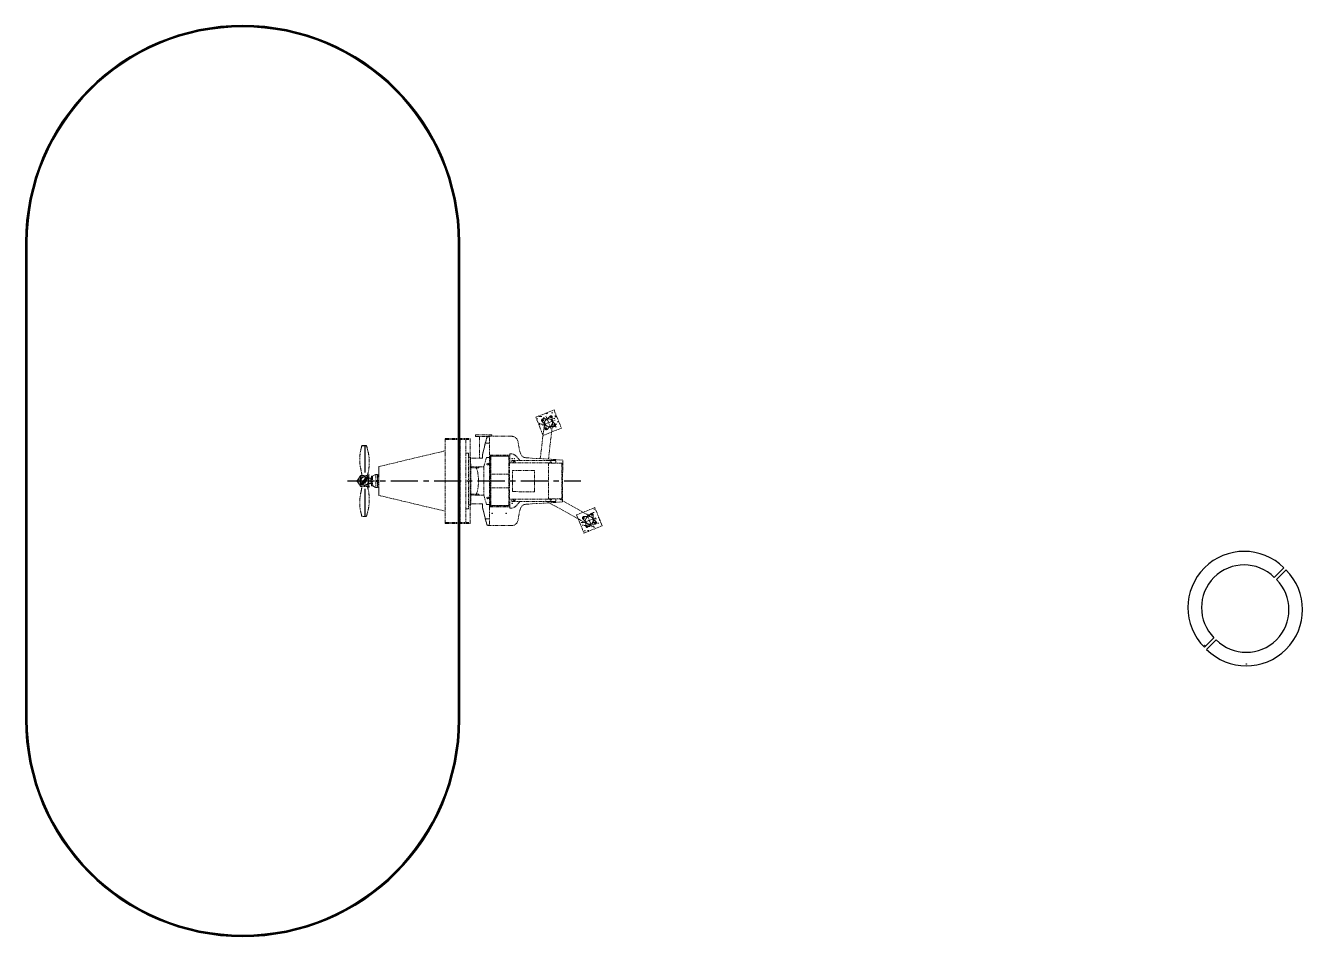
# Model space of a CAD drawing. Extents: x -1932 to -1225, y 362 to 866.
import ezdxf

# ---------------------------------------------------------------- set-up
doc = ezdxf.new("R2010")
doc.units = 0
doc.header["$LTSCALE"] = 12
doc.header["$MEASUREMENT"] = 0
doc.linetypes.add('CENTER', pattern=[2, 1.25, -0.25, 0.25, -0.25])
doc.linetypes.add('PHANTOM2', pattern=[1.25, 0.625, -0.125, 0.125, -0.125, 0.125, -0.125])
for name, color, linetype, lineweight in [('AM_11', 92, 'PHANTOM2', 25), ('AM_7', 142, 'CENTER', 25), ('Equipment-AM_0', 7, 'CONTINUOUS', 50), ('Equipment-AM_11', 92, 'PHANTOM2', 25)]:
    doc.layers.add(name, color=color, linetype=linetype, lineweight=lineweight)
for name, color, linetype in [('MARKING', 11, 'CONTINUOUS'), ('REPAD', 7, 'CONTINUOUS'), ('SHELL', 40, 'CONTINUOUS')]:
    doc.layers.add(name, color=color, linetype=linetype)

# ---------------------------------------------------------------- blocks, each defined once
blk = doc.blocks.new('ryfgyh')
at = {"layer": 'AM_11', "lineweight": 18, "ltscale": 0.25}
h = blk.add_hatch(dxfattribs=at)
h.set_pattern_fill('AR-CONC', color=256, angle=3.7757, style=0)
h.set_pattern_definition([(53.7757, (57.804, 1142.3885), (7.198356, -0.15384), [0.75, -8.25]), (358.7757, (57.804, 1142.3885), (-1.879826, 7.414226), [0.6, -6.6]), (104.2271, (58.404, 1142.376), (5.31853, 7.26039), [0.6374, -7.01142]), (49.9599, (57.6724, 1144.384), (10.75824, -0.94881), [1.125, -12.375]), (100.4113, (58.569, 1144.305), (8.68487, 10.33552), [0.9561, -10.51714]), (354.9599, (57.672, 1144.384), (8.68487, 10.33552), [0.9, -9.9]), (24.7757, (58.703, 1143.951), (6.22124, -3.624382), [0.75, -8.25]), (329.7757, (58.703, 1143.951), (1.950356, 7.395986), [0.6, -6.6]), (75.2271, (59.2216, 1143.649), (8.1716, 3.771603), [0.6374, -7.01142]), (41.2757, (57.8041, 1142.3885), (-0.097878, 3.32972), [0, -6.52, 0, -6.7, 0, -6.625]), (11.2757, (57.804, 1142.3885), (2.365263, 4.10879), [0, -3.82, 0, -6.37, 0, -2.525]), (331.2757, (55.579, 1142.2416), (5.34149, 0.126467), [0, -2.5, 0, -7.8, 0, -10.35]), (321.2757, (54.581, 1142.176), (5.753284, 1.38291), [0, -3.25, 0, -5.18, 0, -7.35])])
h.paths.add_polyline_path([(516.33, 1840.92), (519, 1846.67, 0.048096), (518.89, 1846.99), (518.18, 1848.47, -0.660247), (519.04, 1849.45), (520.59, 1848.94, 0.095714), (521.26, 1848.85), (521.27, 1848.75, -0.414201), (523.67, 1846.65), (523.77, 1846.65, 0.095714), (523.94, 1846), (524.65, 1844.53, -0.660247), (523.79, 1843.55), (522.7, 1843.91), (521.37, 1841.05), (527.2, 1841.43), (526.48, 1852.28), (515.63, 1851.57)])
h.paths.add_polyline_path([(524.04, 1849.09, -1), (523.34, 1849.09, -1)], flags=16)
h = blk.add_hatch(dxfattribs=at)
h.set_pattern_fill('AR-CONC', color=256, angle=3.7757, style=0)
h.set_pattern_definition([(53.7757, (57.804, 1142.3885), (7.198356, -0.15384), [0.75, -8.25]), (358.7757, (57.804, 1142.3885), (-1.879826, 7.414226), [0.6, -6.6]), (104.2271, (58.404, 1142.376), (5.31853, 7.26039), [0.6374, -7.01142]), (49.9599, (57.6724, 1144.384), (10.75824, -0.94881), [1.125, -12.375]), (100.4113, (58.569, 1144.305), (8.68487, 10.33552), [0.9561, -10.51714]), (354.9599, (57.672, 1144.384), (8.68487, 10.33552), [0.9, -9.9]), (24.7757, (58.703, 1143.951), (6.22124, -3.624382), [0.75, -8.25]), (329.7757, (58.703, 1143.951), (1.950356, 7.395986), [0.6, -6.6]), (75.2271, (59.2216, 1143.649), (8.1716, 3.771603), [0.6374, -7.01142]), (41.2757, (57.8041, 1142.3885), (-0.097878, 3.32972), [0, -6.52, 0, -6.7, 0, -6.625]), (11.2757, (57.804, 1142.3885), (2.365263, 4.10879), [0, -3.82, 0, -6.37, 0, -2.525]), (331.2757, (55.579, 1142.2416), (5.34149, 0.126467), [0, -2.5, 0, -7.8, 0, -10.35]), (321.2757, (54.581, 1142.176), (5.753284, 1.38291), [0, -3.25, 0, -5.18, 0, -7.35])])
h.paths.add_polyline_path([(520.89, 1782.28), (531.74, 1782.99), (531.02, 1793.84), (524.13, 1793.39), (526.62, 1790.67), (527.93, 1791.3, -0.660247), (528.91, 1790.44), (528.4, 1788.88, 0.095714), (528.31, 1788.22), (528.2, 1788.21, -0.414172), (526.11, 1785.82), (526.11, 1785.7, 0.095714), (525.46, 1785.53), (523.99, 1784.83, -0.660247), (523.01, 1785.68), (523.52, 1787.24, 0.0164), (523.55, 1787.35), (520.33, 1790.82)])
h.paths.add_polyline_path([(528.2, 1785.76, -1), (528.91, 1785.81, -1)], flags=16)
for p, q in [((424.47, 1852.81, -0.01), (462.21, 1849.63, -0.01)), ((449.62, 1811.4, -0.01), (464.33, 1856.05, -0.01)), ((472.03, 1853.01, -0.01), (457.62, 1809.25, -0.01)), ((464.18, 1855.6, -0.01), (477.27, 1851.29, -0.01)), ((464.33, 1856.05, -0.01), (477.41, 1851.74, -0.01)), ((410.75, 1849.32, -0.01), (410.53, 1848.64, -0.01)), ((410.53, 1848.64, -0.01), (411.26, 1847.2, -0.01)), ((410.75, 1849.32, -0.01), (412.19, 1850.04, -0.01)), ((412.4, 1850.68, -0.01), (411.05, 1846.56, -0.01)), ((411.51, 1846.41, -0.01), (411.05, 1846.56, -0.01)), ((411.49, 1845.53, -0.01), (411.64, 1845.96, -0.01)), ((416.01, 1844.78, -0.01), (412.07, 1846.08, -0.01)), ((412.23, 1847.78, -0.01), (412.64, 1849, -0.01)), ((413.11, 1850.44, -0.01), (412.4, 1850.68, -0.01)), ((413.38, 1851.25, -0.01), (413.15, 1850.58, -0.01)), ((413.15, 1850.58, -0.01), (416.57, 1849.45, -0.01)), ((413.38, 1851.25, -0.01), (417.33, 1849.95, -0.01)), ((416.94, 1847.58, -0.01), (416.53, 1846.36, -0.01)), ((418.28, 1848.02, -0.01), (417.2, 1848.37, -0.01)), ((417.25, 1849.23, -0.01), (417.46, 1849.16, -0.01)), ((418.28, 1848.02, -0.01), (417.36, 1845.21, -0.01)), ((419.04, 1848.95, -0.01), (417.42, 1844.01, -0.01)), ((418.37, 1848.03, -0.01), (417.43, 1845.15, -0.01)), ((417.57, 1849.5, -0.01), (417.46, 1849.16, -0.01)), ((419.58, 1848.77, -0.01), (417.96, 1843.83, -0.01)), ((418.28, 1848.02, -0.01), (418.37, 1848.03, -0.01)), ((418.7, 1847.92, -0.01), (418.37, 1848.03, -0.01)), ((419.58, 1848.77, -0.01), (419.04, 1848.95, -0.01)), ((421.66, 1849.21, -0.01), (419.37, 1842.25, -0.01)), ((419.58, 1848.77, -0.01), (421.66, 1849.21, -0.01)), ((422.48, 1848.93, -0.01), (420.19, 1841.98, -0.01)), ((422.47, 1848.64, -0.01), (420.35, 1842.23, -0.01)), ((421.81, 1849.16, -0.01), (421.66, 1849.21, -0.01)), ((422.44, 1848.57, -0.01), (422.37, 1848.6, -0.01)), ((422.48, 1848.93, -0.01), (422.4, 1848.96, -0.01)), ((422.47, 1848.64, -0.01), (423.07, 1848.51, -0.01)), ((474.99, 1852.04, -0.01), (460.58, 1808.28, -0.01)), ((462.71, 1807.09, -0.01), (477.41, 1851.74, -0.01)), ((482.65, 1851.17, -0.01), (478.9, 1839.77, -0.01)), ((480.78, 1852.7, -0.01), (480.51, 1851.88, -0.01)), ((480.51, 1851.88, -0.01), (486.7, 1849.84, -0.01)), ((480.78, 1852.7, -0.01), (489.34, 1849.88, -0.01)), ((481.01, 1840.88, -0.01), (484.59, 1846.62, -0.01)), ((484.59, 1846.74, -0.01), (481.1, 1841.15, -0.01)), ((486.78, 1849.96, -0.01), (484.59, 1846.74, -0.01)), ((484.59, 1846.62, -0.01), (486.7, 1849.72, -0.01)), ((486.73, 1845.91, -0.01), (484.59, 1846.62, -0.01)), ((484.67, 1839.65, -0.01), (487.85, 1849.33, -0.01)), ((486.7, 1849.72, -0.01), (486.78, 1849.96, -0.01)), ((487.85, 1849.33, -0.01), (486.7, 1849.72, -0.01)), ((499.53, 1845.76, -0.01), (486.78, 1849.96, -0.01)), ((489.34, 1849.88, -0.01), (489.11, 1849.19, -0.01)), ((519.34, 1847.39, -0.01), (510.77, 1828.95, -0.01)), ((517.6, 1846.25, -0.01), (525.23, 1846.75, -0.01)), ((518.18, 1848.47, -0.01), (518.89, 1846.99, -0.01)), ((519.29, 1848.8, -0.01), (518.35, 1848.74, -0.01)), ((518.97, 1845.68, -0.01), (518.47, 1844.12, -0.01)), ((518.79, 1849.24, -0.01), (518.85, 1848.3, -0.01)), ((519.63, 1849.25, -0.01), (519.04, 1849.45, -0.01)), ((519.04, 1849.45, -0.01), (520.59, 1848.94, -0.01)), ((521.67, 1842.62, -0.01), (521.16, 1850.38, -0.01)), ((521.91, 1849.03, -0.01), (523.38, 1849.73, -0.01)), ((523.22, 1849.06, -0.01), (524.16, 1849.12, -0.01)), ((523.66, 1849.56, -0.01), (523.72, 1848.63, -0.01)), ((524.36, 1848.87, -0.01), (523.82, 1847.2, -0.01)), ((523.86, 1847.32, -0.01), (524.36, 1848.87, -0.01)), ((524.65, 1844.53, -0.01), (523.94, 1846, -0.01)), ((415.79, 1844.11, -0.01), (411.49, 1845.53, -0.01)), ((415.79, 1844.11, -0.01), (416.01, 1844.78, -0.01)), ((417.36, 1845.21, -0.01), (416.27, 1845.57, -0.01)), ((417.36, 1845.21, -0.01), (417.43, 1845.15, -0.01)), ((417.96, 1843.83, -0.01), (417.42, 1844.01, -0.01)), ((417.76, 1845.04, -0.01), (417.43, 1845.15, -0.01)), ((417.96, 1843.83, -0.01), (419.37, 1842.25, -0.01)), ((419.52, 1842.2, -0.01), (419.37, 1842.25, -0.01)), ((420.19, 1841.98, -0.01), (420.11, 1842, -0.01)), ((420.37, 1842.29, -0.01), (420.3, 1842.32, -0.01)), ((420.35, 1842.23, -0.01), (420.92, 1841.97, -0.01)), ((474.01, 1844.28, -0.01), (464.4, 1815.11, -0.01)), ((474.47, 1841.93, -0.01), (466.18, 1816.72, -0.01)), ((474.01, 1844.28, -0.01), (472.58, 1844.75, -0.01)), ((473.35, 1842.3, -0.01), (474.47, 1841.93, -0.01)), ((480.47, 1839.25, -0.01), (474.27, 1841.29, -0.01)), ((475.73, 1812.5, -0.01), (484.67, 1839.65, -0.01)), ((476.25, 1812.83, -0.01), (484.89, 1839.08, -0.01)), ((482.8, 1839, -0.01), (479.67, 1834.54, -0.01)), ((481.01, 1840.88, -0.01), (480.47, 1839.25, -0.01)), ((481.1, 1841.15, -0.01), (481.01, 1840.88, -0.01)), ((485.14, 1838.83, -0.01), (482.04, 1829.41, -0.01)), ((484.29, 1838.51, -0.01), (482.8, 1839, -0.01)), ((484.67, 1839.65, -0.01), (495.44, 1836.11, -0.01)), ((484.89, 1839.08, -0.01), (494.69, 1835.85, -0.01)), ((494.64, 1835.7, -0.01), (485.14, 1838.83, -0.01)), ((523.43, 1845.46, -0.01), (514.97, 1827.27, -0.01)), ((519.61, 1843.93, -0.01), (518.67, 1843.87, -0.01)), ((519.17, 1843.43, -0.01), (519.11, 1844.37, -0.01)), ((519.45, 1843.26, -0.01), (520.92, 1843.97, -0.01)), ((522.24, 1844.06, -0.01), (523.79, 1843.55, -0.01)), ((523.54, 1844.19, -0.01), (524.48, 1844.25, -0.01)), ((524.04, 1843.75, -0.01), (523.98, 1844.69, -0.01)), ((451.74, 1817.82, -0.01), (419.48, 1837.68, -0.01)), ((476.82, 1834.81, -0.01), (472.59, 1836.21, -0.01)), ((472.79, 1836.81, -0.01), (477.02, 1835.41, -0.01)), ((479.67, 1834.54, -0.01), (474.74, 1819.58, -0.01)), ((476.82, 1834.81, -0.01), (477.02, 1835.41, -0.01)), ((477.02, 1835.41, -0.01), (479.67, 1834.54, -0.01)), ((484.76, 1838.56, -0.01), (481.49, 1828.63, -0.01)), ((484.73, 1838.57, -0.01), (485.03, 1838.48, -0.01)), ((493.79, 1832.12, -0.01), (487.54, 1813.12, -0.01)), ((494.64, 1835.7, -0.01), (491.54, 1826.28, -0.01)), ((514.44, 1825.32, -0.01), (493.79, 1832.12, -0.01)), ((494.09, 1832.02, -0.01), (495.44, 1836.11, -0.01)), ((494.64, 1835.7, -0.01), (494.69, 1835.85, -0.01)), ((495.1, 1831.69, -0.01), (495.52, 1832.97, -0.01)), ((495.44, 1836.11, -0.01), (495.66, 1836.78, -0.01)), ((495.52, 1832.97, -0.01), (518.71, 1825.33, -0.01)), ((496.48, 1836.51, -0.01), (495.66, 1836.78, -0.01)), ((522.35, 1824.43, -0.01), (503.59, 1831.91, -0.01)), ((409.28, 1828.7, -0.01), (406.92, 1829.48, -0.01)), ((482.04, 1829.41, -0.01), (479.7, 1822.3, -0.01)), ((481.42, 1827.54, -0.01), (481.13, 1827.64, -0.01)), ((481.49, 1828.63, -0.01), (481.16, 1827.62, -0.01)), ((491.54, 1826.28, -0.01), (482.04, 1829.41, -0.01)), ((491.54, 1826.28, -0.01), (489.2, 1819.17, -0.01)), ((490.43, 1816.48, -0.01), (494.12, 1827.7, -0.01)), ((505.75, 1823.87, -0.01), (494.12, 1827.7, -0.01)), ((514.44, 1825.32, -0.01), (508.18, 1806.33, -0.01)), ((514.22, 1826.81, -0.01), (514.25, 1826.89, -0.01)), ((514.25, 1826.89, -0.01), (517.61, 1825.78, -0.01)), ((521.37, 1822.83, -0.01), (514.37, 1825.14, -0.01)), ((517.61, 1825.78, -0.01), (517.59, 1825.7, -0.01)), ((518.71, 1825.33, -0.01), (518.23, 1823.87, -0.01)), ((472.09, 1820.45, -0.01), (467.86, 1821.85, -0.01)), ((468.06, 1822.45, -0.01), (472.29, 1821.05, -0.01)), ((472.29, 1821.05, -0.01), (472.09, 1820.45, -0.01)), ((474.74, 1819.58, -0.01), (472.09, 1820.45, -0.01)), ((474.74, 1819.58, -0.01), (474.61, 1814.13, -0.01)), ((479.72, 1823.25, -0.01), (476.45, 1813.32, -0.01)), ((479.7, 1822.3, -0.01), (476.6, 1812.88, -0.01)), ((489.2, 1819.17, -0.01), (479.7, 1822.3, -0.01)), ((480.05, 1824.26, -0.01), (479.72, 1823.25, -0.01)), ((480.32, 1824.17, -0.01), (480.02, 1824.27, -0.01)), ((489.2, 1819.17, -0.01), (486.1, 1809.75, -0.01)), ((490.11, 1821.56, -0.01), (490, 1821.6, -0.01)), ((490.88, 1823.9, -0.01), (490.08, 1821.47, -0.01)), ((490.27, 1821.41, -0.01), (490.08, 1821.47, -0.01)), ((490.85, 1823.8, -0.01), (490.74, 1823.84, -0.01)), ((491.07, 1823.84, -0.01), (490.88, 1823.9, -0.01)), ((502.06, 1812.65, -0.01), (505.75, 1823.87, -0.01)), ((521.37, 1822.83, -0.01), (515.23, 1804.21, -0.01)), ((515.88, 1804.79, -0.01), (521.55, 1822, -0.01)), ((521.55, 1822, -0.01), (521.14, 1822.13, -0.01)), ((521.55, 1822, -0.01), (522.35, 1824.43, -0.01)), ((449.62, 1811.4, -0.01), (462.71, 1807.09, -0.01)), ((449.77, 1811.84, -0.01), (462.86, 1807.53, -0.01)), ((464.4, 1815.11, -0.01), (462.98, 1815.58, -0.01)), ((465.05, 1817.09, -0.01), (466.18, 1816.72, -0.01)), ((472.59, 1815.32, -0.01), (466.39, 1817.36, -0.01)), ((471.97, 1813.42, -0.01), (471.45, 1806.85, -0.01)), ((471.53, 1806.94, -0.01), (472.06, 1813.69, -0.01)), ((472.06, 1813.69, -0.01), (471.97, 1813.42, -0.01)), ((472.06, 1813.69, -0.01), (472.59, 1815.32, -0.01)), ((475.73, 1812.5, -0.01), (472.54, 1802.82, -0.01)), ((474.61, 1814.13, -0.01), (476.1, 1813.64, -0.01)), ((475.73, 1812.5, -0.01), (486.5, 1808.95, -0.01)), ((476.25, 1812.83, -0.01), (486.05, 1809.6, -0.01)), ((476.72, 1813.23, -0.01), (476.42, 1813.33, -0.01)), ((486.1, 1809.75, -0.01), (476.6, 1812.88, -0.01)), ((486.5, 1808.95, -0.01), (487.84, 1813.02, -0.01)), ((508.18, 1806.33, -0.01), (487.54, 1813.12, -0.01)), ((488.43, 1811.43, -0.01), (488.85, 1812.69, -0.01)), ((511.62, 1803.79, -0.01), (488.43, 1811.43, -0.01)), ((490.43, 1816.48, -0.01), (502.06, 1812.65, -0.01)), ((471.45, 1806.85, -0.01), (471.3, 1802.96, -0.01)), ((471.38, 1803.2, -0.01), (471.53, 1806.94, -0.01)), ((473.67, 1806.24, -0.01), (471.53, 1806.94, -0.01)), ((486.05, 1809.6, -0.01), (486.1, 1809.75, -0.01)), ((486.28, 1808.28, -0.01), (486.5, 1808.95, -0.01)), ((487.1, 1808.01, -0.01), (486.28, 1808.28, -0.01)), ((515.08, 1802.36, -0.01), (495.55, 1807.48, -0.01)), ((524.37, 1786.46, -0.01), (506.19, 1806.03, -0.01)), ((507.1, 1805.2, -0.01), (507.13, 1805.27, -0.01)), ((510.47, 1804.09, -0.01), (507.1, 1805.2, -0.01)), ((515.23, 1804.21, -0.01), (508.24, 1806.51, -0.01)), ((510.49, 1804.16, -0.01), (510.47, 1804.09, -0.01)), ((512.09, 1805.25, -0.01), (511.62, 1803.79, -0.01)), ((527.52, 1789.68, -0.01), (513.74, 1804.76, -0.01)), ((515.08, 1802.36, -0.01), (515.88, 1804.79, -0.01)), ((515.88, 1804.79, -0.01), (515.47, 1804.93, -0.01)), ((471.3, 1802.96, -0.01), (471.38, 1803.2, -0.01)), ((484.05, 1798.76, -0.01), (471.3, 1802.96, -0.01)), ((472.54, 1802.82, -0.01), (471.38, 1803.2, -0.01)), ((523.43, 1788.56, -0.01), (522.72, 1790.03, -0.01)), ((523.83, 1790.37, -0.01), (522.89, 1790.3, -0.01)), ((523.33, 1790.8, -0.01), (523.39, 1789.87, -0.01)), ((523.58, 1791.01, -0.01), (525.13, 1790.5, -0.01)), ((525.7, 1791.94, -0.01), (526.21, 1784.18, -0.01)), ((526.45, 1790.59, -0.01), (527.93, 1791.3, -0.01)), ((527.76, 1790.63, -0.01), (528.7, 1790.69, -0.01)), ((528.2, 1791.13, -0.01), (528.26, 1790.19, -0.01)), ((528.91, 1790.44, -0.01), (528.4, 1788.88, -0.01)), ((522.14, 1787.81, -0.01), (529.77, 1788.31, -0.01)), ((523.01, 1785.68, -0.01), (523.52, 1787.24, -0.01)), ((524.15, 1785.5, -0.01), (523.21, 1785.43, -0.01)), ((523.71, 1785, -0.01), (523.65, 1785.93, -0.01)), ((523.99, 1784.83, -0.01), (525.46, 1785.53, -0.01)), ((524.54, 1785.09, -0.01), (523.99, 1784.83, -0.01)), ((526.78, 1785.62, -0.01), (528.33, 1785.11, -0.01)), ((528.08, 1785.75, -0.01), (529.02, 1785.82, -0.01)), ((529.19, 1786.09, -0.01), (528.43, 1787.68, -0.01)), ((528.48, 1787.57, -0.01), (529.19, 1786.09, -0.01)), ((528.58, 1785.32, -0.01), (528.52, 1786.25, -0.01))]:
    blk.add_line(p, q, dxfattribs=at)
at = {"layer": 'AM_11', "lineweight": 18, "ltscale": 0.25, "elevation": -0.01}
for points in [[(515.63, 1851.57), (526.48, 1852.28), (527.2, 1841.43), (516.35, 1840.71)], [(520.89, 1782.28), (531.74, 1782.99), (531.02, 1793.84), (520.17, 1793.13)]]:
    blk.add_lwpolyline(points, close=True, dxfattribs=at)
at = {"layer": 'AM_11'}
blk.add_circle((420.96, 1845.58, -0.01), 0.197, dxfattribs=at)
at = {"layer": 'AM_11', "lineweight": 18, "ltscale": 0.25}
for centre, radius in [((518.82, 1848.77, -0.01), 0.354), ((521.42, 1846.5, -0.01), 2.11), ((523.69, 1849.09, -0.01), 0.354), ((519.14, 1843.9, -0.01), 0.354), ((524.01, 1844.22, -0.01), 0.354), ((482.22, 1835.25, -0.01), 0.453), ((496.04, 1833.92, -0.01), 0.131), ((496.55, 1831.68, -0.01), 0.409), ((497.16, 1833.55, -0.01), 0.131), ((476.38, 1817.49, -0.01), 0.453), ((488.29, 1810.36, -0.01), 0.131), ((490.02, 1811.86, -0.01), 0.409), ((523.36, 1790.34, -0.01), 0.354), ((525.96, 1788.06, -0.01), 2.11), ((528.23, 1790.66, -0.01), 0.354), ((523.68, 1785.46, -0.01), 0.354), ((528.55, 1785.79, -0.01), 0.354)]:
    blk.add_circle(centre, radius, dxfattribs=at)
at = {"layer": 'AM_11'}
for centre, radius, start, end in [((414.58, 1847.68, -0.01), 2.26, 43.78762, 199.76592), ((412.83, 1846.79, -0.01), 0.197, 106.02567, 207.65167), ((412.83, 1846.79, -0.01), 0.197, 207.65167, 286.02567), ((411.06, 1852.94, -0.01), 6.2, 286.02567, 298.66134), ((414.58, 1847.68, -0.01), 2.26, 217.71341, 26.03227), ((411.06, 1852.94, -0.01), 6.59, 286.02567, 291.82599), ((413.57, 1848.69, -0.01), 1.87, 99.14563, 103.49806), ((411.06, 1852.94, -0.01), 6.59, 291.82599, 314.52573), ((411.06, 1852.94, -0.01), 6.2, 298.66134, 301.89006), ((411.06, 1852.94, -0.01), 6.2, 301.89006, 314.52573), ((415.55, 1848.38, -0.01), 0.197, 314.52573, 134.52573), ((416, 1847.89, -0.01), 1.87, 40.05334, 44.40577), ((415.6, 1846.67, -0.01), 1.87, 279.14563, 283.49806)]:
    blk.add_arc(centre, radius, start, end, dxfattribs=at)
at = {"layer": 'AM_11', "lineweight": 18, "ltscale": 0.25}
for centre, radius, start, end in [((518.82, 1848.77, -0.01), 0.709, 71.90644, 205.64514), ((517.29, 1846.23, -0.01), 1.77, 341.90645, 25.64514), ((521.42, 1846.5, -0.01), 2.26, 332.74166, 156.63845), ((521.14, 1850.62, -0.01), 1.77, 251.90644, 295.64515), ((523.69, 1849.09, -0.01), 0.709, 341.90645, 115.64514), ((525.54, 1846.77, -0.01), 1.77, 166.6296, 205.64514), ((525.54, 1846.77, -0.01), 1.77, 161.90645, 163.61833), ((523.69, 1849.09, -0.01), 0.709, 341.90645, 38.12136), ((519.14, 1843.9, -0.01), 0.709, 161.90645, 295.64515), ((521.69, 1842.37, -0.01), 1.77, 71.90644, 115.64515), ((524.01, 1844.22, -0.01), 0.709, 251.90646, 25.64514), ((496.55, 1831.68, -0.01), 0.472, 272.81517, 230.73623), ((515.53, 1825.12, -0.01), 0.472, 295.30685, 208.24455), ((515.53, 1825.12, -0.01), 0.409, 284.79644, 218.75496), ((490.02, 1811.86, -0.01), 0.472, 97.61763, 45.93377), ((509.19, 1805.86, -0.01), 0.472, 118.01351, 25.53789), ((509.19, 1805.86, -0.01), 0.409, 108.65296, 34.89844), ((523.36, 1790.34, -0.01), 0.709, 71.90635, 205.64505), ((525.96, 1788.06, -0.01), 2.25, 218.5268, 41.02854), ((525.68, 1792.19, -0.01), 1.77, 251.90635, 295.64505), ((528.23, 1790.66, -0.01), 0.709, 341.90635, 115.64504), ((523.68, 1785.46, -0.01), 0.709, 161.90636, 295.64505), ((521.83, 1787.79, -0.01), 1.77, 341.90635, 25.64505), ((526.23, 1783.94, -0.01), 1.77, 71.90635, 115.64505), ((530.08, 1788.33, -0.01), 1.77, 161.90635, 200.9219), ((528.55, 1785.79, -0.01), 0.709, 251.90636, 25.64505), ((530.08, 1788.33, -0.01), 1.77, 203.93317, 205.64505), ((528.55, 1785.79, -0.01), 0.709, 329.43014, 25.64505)]:
    blk.add_arc(centre, radius, start, end, dxfattribs=at)
blk.add_ellipse((472.48, 1828.62, -0.01), major_axis=(2.46, 7.48), ratio=0.260474, start_param=3.544308, end_param=5.880469, dxfattribs=at)
for centre in [(476.09, 1808.56, -0.01), (483.38, 1806.16, -0.01)]:
    blk.add_ellipse(centre, major_axis=(0.168, -0.055), ratio=0.409923, dxfattribs=at)
for points, knots in [([(414.49, 1853.66, -0.01), (414.58, 1854.65, -0.01), (414.71, 1855.65, -0.01), (415.08, 1857.62, -0.01), (415.32, 1858.59, -0.01), (415.88, 1860.44, -0.01), (416.2, 1861.32, -0.01), (416.9, 1862.89, -0.01), (417.26, 1863.59, -0.01), (417.79, 1864.51, -0.01), (417.94, 1864.76, -0.01), (418.24, 1865.24, -0.01), (418.4, 1865.49, -0.01), (418.54, 1865.71, -0.01)], [0, 0, 0, 0, 7.653732, 7.653732, 15.300348, 15.300348, 22.393792, 22.393792, 28.40915, 28.40915, 30.624819, 30.624819, 32.850872, 32.850872, 32.850872, 32.850872]), ([(421.59, 1866.1, -0.01), (421.6, 1865.27, -0.01), (421.59, 1864.42, -0.01), (421.48, 1862.75, -0.01), (421.39, 1861.92, -0.01), (421.15, 1860.32, -0.01), (421, 1859.55, -0.01), (420.64, 1858.07, -0.01), (420.44, 1857.36, -0.01), (419.98, 1855.98, -0.01), (419.72, 1855.31, -0.01), (419.17, 1854, -0.01), (418.86, 1853.36, -0.01), (418.21, 1852.11, -0.01), (417.86, 1851.49, -0.01), (417.31, 1850.62, -0.01), (417.13, 1850.34, -0.01), (416.95, 1850.07, -0.01)], [0, 0, 0, 0, 6.979555, 6.979555, 13.589523, 13.589523, 19.605925, 19.605925, 25.238521, 25.238521, 30.698867, 30.698867, 36.177533, 36.177533, 41.846552, 41.846552, 44.568185, 44.568185, 44.568185, 44.568185]), ([(414.1, 1851.01, -0.01), (414.2, 1851.65, -0.01), (414.3, 1852.29, -0.01), (414.41, 1853.06, -0.01), (414.43, 1853.19, -0.01), (414.46, 1853.41, -0.01), (414.47, 1853.51, -0.01), (414.49, 1853.62, -0.01), (414.49, 1853.64, -0.01), (414.49, 1853.66, -0.01), (414.49, 1853.67, -0.01), (414.49, 1853.68, -0.01), (414.5, 1853.69, -0.01), (414.5, 1853.69, -0.01), (414.5, 1853.69, -0.01), (414.5, 1853.69, -0.01)], [0, 0, 0, 0, 5.000867, 5.000867, 6.021701, 6.021701, 6.787566, 6.787566, 6.931145, 6.931145, 6.993671, 6.993671, 7.02494, 7.02494, 7.030177, 7.030177, 7.030177, 7.030177]), ([(424.47, 1852.81, -0.01), (424.46, 1852.79, -0.01), (424.41, 1852.64, -0.01), (424.32, 1852.35, -0.01), (424.22, 1852.02, -0.01), (424.06, 1851.54, -0.01), (423.86, 1850.92, -0.01), (423.66, 1850.33, -0.01), (423.43, 1849.62, -0.01), (423.17, 1848.83, -0.01), (422.92, 1848.05, -0.01), (422.63, 1847.18, -0.01), (422.34, 1846.3, -0.01), (422.05, 1845.42, -0.01), (421.76, 1844.51, -0.01), (421.47, 1843.64, -0.01), (421.18, 1842.77, -0.01), (420.9, 1841.94, -0.01), (420.66, 1841.18, -0.01), (420.41, 1840.43, -0.01), (420.19, 1839.77, -0.01), (420.01, 1839.23, -0.01), (419.83, 1838.69, -0.01), (419.69, 1838.28, -0.01), (419.6, 1838.01, -0.01), (419.52, 1837.79, -0.01), (419.48, 1837.68, -0.01), (419.48, 1837.68, -0.01)], [3.162767, 3.162767, 3.162767, 3.162767, 3.494281, 3.494281, 3.494281, 3.864937, 3.864937, 3.864937, 4.218341, 4.218341, 4.218341, 4.571649, 4.571649, 4.571649, 4.924836, 4.924836, 4.924836, 5.277871, 5.277871, 5.277871, 5.630759, 5.630759, 5.630759, 5.983556, 5.983556, 5.983556, 6.283185, 6.283185, 6.283185, 6.283185]), ([(423.03, 1848.52, -0.01), (423.15, 1848.88, -0.01), (423.26, 1849.22, -0.01), (423.37, 1849.55, -0.01), (423.62, 1850.28, -0.01), (423.83, 1850.92, -0.01), (424, 1851.44, -0.01), (424.17, 1851.95, -0.01), (424.3, 1852.33, -0.01), (424.38, 1852.56, -0.01), (424.43, 1852.73, -0.01), (424.46, 1852.81, -0.01), (424.47, 1852.81, -0.01), (424.47, 1852.81, -0.01), (424.47, 1852.81, -0.01), (424.47, 1852.81, -0.01)], [2.0172, 2.0172, 2.0172, 2.0172, 2.175146, 2.175146, 2.175146, 2.528546, 2.528546, 2.528546, 2.881984, 2.881984, 2.881984, 3.141593, 3.141593, 3.141593, 3.162767, 3.162767, 3.162767, 3.162767]), ([(413.7, 1846.58, -0.01), (413.28, 1846.44, -0.01), (412.89, 1846.32, -0.01), (412.26, 1846.13, -0.01), (412, 1846.06, -0.01), (411.61, 1845.96, -0.01), (411.49, 1845.92, -0.01), (411.37, 1845.91, -0.01), (411.35, 1845.91, -0.01), (411.32, 1845.91, -0.01), (411.31, 1845.91, -0.01), (411.27, 1845.92, -0.01), (411.27, 1845.92, -0.01), (411.26, 1845.93, -0.01), (411.26, 1845.93, -0.01), (411.25, 1845.93, -0.01), (411.25, 1845.93, -0.01), (411.24, 1845.94, -0.01), (411.24, 1845.94, -0.01), (411.24, 1845.94, -0.01), (411.24, 1845.94, -0.01), (411.23, 1845.95, -0.01), (411.23, 1845.95, -0.01), (411.22, 1845.95, -0.01), (411.22, 1845.96, -0.01), (411.21, 1845.98, -0.01), (411.2, 1845.99, -0.01), (411.19, 1846.02, -0.01), (411.18, 1846.04, -0.01), (411.18, 1846.08, -0.01), (411.18, 1846.09, -0.01), (411.18, 1846.12, -0.01), (411.18, 1846.14, -0.01), (411.19, 1846.16, -0.01), (411.19, 1846.17, -0.01), (411.2, 1846.18, -0.01), (411.2, 1846.19, -0.01), (411.2, 1846.19, -0.01), (411.21, 1846.2, -0.01), (411.21, 1846.2, -0.01), (411.21, 1846.21, -0.01), (411.22, 1846.21, -0.01), (411.22, 1846.21, -0.01), (411.22, 1846.22, -0.01), (411.22, 1846.22, -0.01), (411.23, 1846.23, -0.01), (411.23, 1846.23, -0.01), (411.23, 1846.24, -0.01), (411.24, 1846.24, -0.01), (411.25, 1846.26, -0.01), (411.26, 1846.27, -0.01), (411.28, 1846.28, -0.01), (411.29, 1846.29, -0.01), (411.3, 1846.3, -0.01), (411.31, 1846.31, -0.01), (411.32, 1846.31, -0.01)], [0, 0, 0, 0, 6.62983, 6.62983, 12.890647, 12.890647, 18.667669, 18.667669, 20.086662, 20.086662, 20.807368, 20.807368, 20.892723, 20.892723, 20.934309, 20.934309, 20.95508, 20.95508, 20.975949, 20.975949, 20.996899, 20.996899, 21.017788, 21.017788, 21.059879, 21.059879, 21.230528, 21.230528, 21.563369, 21.563369, 21.831802, 21.831802, 22.027969, 22.027969, 22.143449, 22.143449, 22.184916, 22.184916, 22.226672, 22.226672, 22.247483, 22.247483, 22.268352, 22.268352, 22.289205, 22.289205, 22.331328, 22.331328, 22.415249, 22.415249, 22.750702, 22.750702, 23.165218, 23.165218, 23.92621, 23.92621, 23.92621, 23.92621]), ([(411.32, 1846.31, -0.01), (411.46, 1846.39, -0.01), (411.61, 1846.47, -0.01), (411.81, 1846.57, -0.01), (411.84, 1846.59, -0.01), (411.9, 1846.62, -0.01), (411.9, 1846.62, -0.01), (411.91, 1846.63, -0.01), (411.92, 1846.63, -0.01), (411.93, 1846.63, -0.01), (411.93, 1846.63, -0.01), (411.93, 1846.64, -0.01), (411.94, 1846.64, -0.01), (411.94, 1846.64, -0.01), (411.94, 1846.64, -0.01), (411.95, 1846.64, -0.01), (411.95, 1846.65, -0.01), (411.96, 1846.65, -0.01), (411.96, 1846.65, -0.01), (411.98, 1846.66, -0.01), (411.98, 1846.66, -0.01), (411.99, 1846.67, -0.01), (412, 1846.67, -0.01), (412.01, 1846.68, -0.01), (412.02, 1846.68, -0.01), (412.03, 1846.69, -0.01), (412.04, 1846.69, -0.01), (412.05, 1846.69, -0.01)], [0, 0, 0, 0, 2.754026, 2.754026, 3.365867, 3.365867, 3.440775, 3.440775, 3.475243, 3.475243, 3.509883, 3.509883, 3.527141, 3.527141, 3.544423, 3.544423, 3.579562, 3.579562, 3.614272, 3.614272, 3.755656, 3.755656, 3.893403, 3.893403, 4.306667, 4.306667, 4.926361, 4.926361, 4.926361, 4.926361]), ([(411.84, 1846.59, -0.01), (411.84, 1846.6, -0.01), (411.85, 1846.6, -0.01), (411.86, 1846.65, -0.01), (411.88, 1846.71, -0.01), (411.92, 1846.84, -0.01), (411.95, 1846.91, -0.01), (411.99, 1847.03, -0.01), (412.01, 1847.1, -0.01), (412.05, 1847.23, -0.01), (412.08, 1847.3, -0.01), (412.12, 1847.43, -0.01), (412.14, 1847.5, -0.01), (412.19, 1847.64, -0.01), (412.21, 1847.71, -0.01), (412.23, 1847.78, -0.01)], [17.950022, 17.950022, 17.950022, 17.950022, 18.015599, 18.015599, 18.729893, 18.729893, 19.444187, 19.444187, 20.013643, 20.013643, 20.5831, 20.5831, 21.105219, 21.105219, 21.627339, 21.627339, 21.627339, 21.627339]), ([(413.22, 1846.71, -0.01), (412.93, 1846.61, -0.01), (412.65, 1846.5, -0.01), (412.26, 1846.35, -0.01), (412.13, 1846.29, -0.01), (412.01, 1846.24, -0.01), (411.99, 1846.23, -0.01), (411.99, 1846.23, -0.01)], [0, 0, 0, 0, 5.002777, 5.002777, 8.171649, 8.171649, 9.875996, 9.875996, 9.875996, 9.875996]), ([(412.05, 1846.69, -0.01), (412.17, 1846.75, -0.01), (412.46, 1846.91, -0.01), (412.88, 1847.17, -0.01), (413.03, 1847.26, -0.01), (413.28, 1847.44, -0.01), (413.37, 1847.52, -0.01), (413.42, 1847.57, -0.01), (413.43, 1847.58, -0.01), (413.43, 1847.58, -0.01)], [0, 0, 0, 0, 10.042656, 10.042656, 16.647032, 16.647032, 25.331588, 25.331588, 26.745122, 26.745122, 26.745122, 26.745122]), ([(412.32, 1847.67, -0.01), (412.31, 1847.63, -0.01), (412.3, 1847.58, -0.01), (412.28, 1847.46, -0.01), (412.28, 1847.39, -0.01), (412.28, 1847.25, -0.01), (412.29, 1847.17, -0.01), (412.31, 1847.01, -0.01), (412.34, 1846.94, -0.01), (412.36, 1846.87, -0.01), (412.36, 1846.86, -0.01), (412.36, 1846.86, -0.01)], [7.257883, 7.257883, 7.257883, 7.257883, 7.587654, 7.587654, 8.097374, 8.097374, 8.654405, 8.654405, 9.211436, 9.211436, 9.221335, 9.221335, 9.221335, 9.221335]), ([(412.64, 1849, -0.01), (412.66, 1849.06, -0.01), (412.68, 1849.13, -0.01), (412.73, 1849.27, -0.01), (412.75, 1849.34, -0.01), (412.79, 1849.47, -0.01), (412.81, 1849.54, -0.01), (412.86, 1849.68, -0.01), (412.88, 1849.74, -0.01), (412.92, 1849.87, -0.01), (412.95, 1849.94, -0.01), (412.99, 1850.07, -0.01), (413.01, 1850.12, -0.01), (413.03, 1850.2, -0.01), (413.04, 1850.24, -0.01), (413.06, 1850.3, -0.01), (413.07, 1850.32, -0.01), (413.09, 1850.37, -0.01), (413.1, 1850.4, -0.01), (413.11, 1850.44, -0.01), (413.12, 1850.46, -0.01), (413.13, 1850.5, -0.01), (413.13, 1850.51, -0.01), (413.13, 1850.51, -0.01)], [-7.209113, -7.209113, -7.209113, -7.209113, -6.686993, -6.686993, -6.164873, -6.164873, -5.595417, -5.595417, -5.02596, -5.02596, -4.311666, -4.311666, -3.597372, -3.597372, -3.090035, -3.090035, -2.582697, -2.582697, -1.937023, -1.937023, -1.291349, -1.291349, 0, 0, 0, 0]), ([(412.73, 1846.28, -0.01), (412.75, 1846.25, -0.01), (412.78, 1846.23, -0.01), (412.85, 1846.16, -0.01), (412.91, 1846.11, -0.01), (413.01, 1846.03, -0.01), (413.06, 1845.99, -0.01), (413.12, 1845.96, -0.01)], [10.896354, 10.896354, 10.896354, 10.896354, 11.113158, 11.113158, 11.612577, 11.612577, 12.103284, 12.103284, 12.103284, 12.103284]), ([(412.77, 1850.72, -0.01), (412.77, 1850.73, -0.01), (412.76, 1850.74, -0.01), (412.76, 1850.76, -0.01), (412.75, 1850.77, -0.01), (412.75, 1850.8, -0.01), (412.75, 1850.8, -0.01), (412.75, 1850.82, -0.01), (412.75, 1850.82, -0.01), (412.75, 1850.83, -0.01), (412.75, 1850.84, -0.01), (412.75, 1850.84, -0.01), (412.75, 1850.85, -0.01), (412.75, 1850.85, -0.01), (412.75, 1850.85, -0.01), (412.75, 1850.86, -0.01), (412.75, 1850.86, -0.01), (412.75, 1850.86, -0.01), (412.75, 1850.87, -0.01), (412.75, 1850.87, -0.01), (412.75, 1850.88, -0.01), (412.75, 1850.89, -0.01), (412.75, 1850.9, -0.01), (412.76, 1850.93, -0.01), (412.77, 1850.95, -0.01), (412.79, 1850.98, -0.01), (412.8, 1851, -0.01), (412.83, 1851.03, -0.01), (412.85, 1851.04, -0.01), (412.89, 1851.06, -0.01), (412.9, 1851.06, -0.01), (412.91, 1851.06, -0.01), (412.91, 1851.06, -0.01), (412.91, 1851.06, -0.01), (412.92, 1851.06, -0.01), (412.92, 1851.07, -0.01), (412.92, 1851.07, -0.01), (412.93, 1851.07, -0.01), (412.93, 1851.07, -0.01), (412.94, 1851.07, -0.01), (412.94, 1851.07, -0.01), (412.95, 1851.06, -0.01), (412.96, 1851.06, -0.01), (412.98, 1851.06, -0.01), (412.98, 1851.06, -0.01), (413, 1851.05, -0.01), (413.01, 1851.04, -0.01), (413.03, 1851.03, -0.01), (413.04, 1851.02, -0.01), (413.09, 1850.97, -0.01), (413.13, 1850.93, -0.01), (413.2, 1850.85, -0.01), (413.22, 1850.83, -0.01), (413.23, 1850.81, -0.01)], [0, 0, 0, 0, 0.737578, 0.737578, 1.29119, 1.29119, 1.485795, 1.485795, 1.579648, 1.579648, 1.616724, 1.616724, 1.635225, 1.635225, 1.653768, 1.653768, 1.672344, 1.672344, 1.690911, 1.690911, 1.728403, 1.728403, 1.803313, 1.803313, 2.103496, 2.103496, 2.41165, 2.41165, 2.804965, 2.804965, 2.891471, 2.891471, 2.90998, 2.90998, 2.928549, 2.928549, 2.947177, 2.947177, 2.965788, 2.965788, 3.003386, 3.003386, 3.078225, 3.078225, 3.377259, 3.377259, 3.750925, 3.750925, 4.871392, 4.871392, 8.233437, 8.233437, 9.167797, 9.167797, 9.167797, 9.167797]), ([(414.43, 1849.94, -0.01), (414.36, 1849.94, -0.01), (414.29, 1849.94, -0.01), (414.16, 1849.94, -0.01), (414.09, 1849.93, -0.01), (413.95, 1849.91, -0.01), (413.88, 1849.9, -0.01), (413.73, 1849.86, -0.01), (413.63, 1849.83, -0.01), (413.44, 1849.75, -0.01), (413.36, 1849.71, -0.01), (413.22, 1849.61, -0.01), (413.16, 1849.56, -0.01), (413.04, 1849.46, -0.01), (412.98, 1849.4, -0.01), (412.9, 1849.28, -0.01), (412.86, 1849.22, -0.01), (412.8, 1849.12, -0.01), (412.78, 1849.07, -0.01), (412.77, 1849.03, -0.01)], [2.052584, 2.052584, 2.052584, 2.052584, 2.543291, 2.543291, 3.04271, 3.04271, 3.54213, 3.54213, 4.243281, 4.243281, 4.944433, 4.944433, 5.501463, 5.501463, 6.058494, 6.058494, 6.568214, 6.568214, 6.897985, 6.897985, 6.897985, 6.897985]), ([(413.43, 1847.58, -0.01), (413.54, 1847.7, -0.01), (413.65, 1847.82, -0.01), (413.74, 1847.92, -0.01), (413.87, 1848.07, -0.01), (413.97, 1848.18, -0.01), (414, 1848.21, -0.01)], [0.5349784, 0.5349784, 0.5349784, 0.5349784, 0.7267187, 0.7267187, 0.7267187, 1, 1, 1, 1]), ([(414, 1848.21, -0.01), (414.06, 1848.27, -0.01), (414.12, 1848.32, -0.01), (414.19, 1848.36, -0.01), (414.24, 1848.39, -0.01), (414.29, 1848.41, -0.01), (414.35, 1848.43, -0.01)], [0, 0, 0, 0, 0.5061072, 0.5061072, 0.5061072, 0.8602727, 0.8602727, 0.8602727, 0.8602727]), ([(414.58, 1848.51, -0.01), (414.61, 1848.51, -0.01), (414.63, 1848.52, -0.01), (414.72, 1848.55, -0.01), (414.79, 1848.58, -0.01), (415.07, 1848.68, -0.01), (415.28, 1848.77, -0.01), (415.95, 1849.09, -0.01), (416.42, 1849.35, -0.01), (416.87, 1849.63, -0.01), (416.95, 1849.68, -0.01), (417.03, 1849.73, -0.01)], [0, 0, 0, 0, 0.449507, 0.449507, 1.797254, 1.797254, 5.841303, 5.841303, 14.80828, 14.80828, 17.264303, 17.264303, 17.264303, 17.264303]), ([(414.74, 1845.42, -0.01), (414.81, 1845.42, -0.01), (414.87, 1845.42, -0.01), (415, 1845.42, -0.01), (415.08, 1845.43, -0.01), (415.22, 1845.45, -0.01), (415.29, 1845.46, -0.01), (415.44, 1845.5, -0.01), (415.54, 1845.53, -0.01), (415.72, 1845.61, -0.01), (415.81, 1845.65, -0.01), (415.95, 1845.75, -0.01), (416.01, 1845.79, -0.01), (416.13, 1845.9, -0.01), (416.18, 1845.96, -0.01), (416.27, 1846.07, -0.01), (416.31, 1846.14, -0.01), (416.36, 1846.24, -0.01), (416.38, 1846.29, -0.01), (416.4, 1846.33, -0.01)], [16.208453, 16.208453, 16.208453, 16.208453, 16.69916, 16.69916, 17.198579, 17.198579, 17.697998, 17.697998, 18.399149, 18.399149, 19.100301, 19.100301, 19.657332, 19.657332, 20.214362, 20.214362, 20.724082, 20.724082, 21.053853, 21.053853, 21.053853, 21.053853]), ([(415.17, 1847.15, -0.01), (415.11, 1847.09, -0.01), (415.05, 1847.04, -0.01), (414.98, 1847, -0.01), (414.93, 1846.97, -0.01), (414.88, 1846.95, -0.01), (414.82, 1846.93, -0.01)], [0, 0, 0, 0, 0.5061072, 0.5061072, 0.5061072, 0.8672445, 0.8672445, 0.8672445, 0.8672445]), ([(416.04, 1848.11, -0.01), (415.99, 1848.06, -0.01), (415.94, 1848, -0.01), (415.89, 1847.94, -0.01), (415.81, 1847.86, -0.01), (415.73, 1847.76, -0.01), (415.65, 1847.68, -0.01), (415.53, 1847.55, -0.01), (415.42, 1847.43, -0.01), (415.33, 1847.33, -0.01), (415.25, 1847.24, -0.01), (415.19, 1847.17, -0.01), (415.17, 1847.15, -0.01)], [0.3542157, 0.3542157, 0.3542157, 0.3542157, 0.446679, 0.446679, 0.446679, 0.5884091, 0.5884091, 0.5884091, 0.7967182, 0.7967182, 0.7967182, 1, 1, 1, 1]), ([(416.61, 1848.9, -0.01), (416.61, 1848.9, -0.01), (416.6, 1848.89, -0.01), (416.54, 1848.85, -0.01), (416.48, 1848.8, -0.01), (416.29, 1848.66, -0.01), (416.15, 1848.55, -0.01), (415.8, 1848.28, -0.01), (415.57, 1848.1, -0.01), (415.29, 1847.88, -0.01), (415.25, 1847.85, -0.01), (415.21, 1847.81, -0.01)], [14.726358, 14.726358, 14.726358, 14.726358, 15.953512, 15.953512, 18.610397, 18.610397, 22.145019, 22.145019, 26.877729, 26.877729, 27.74245, 27.74245, 27.74245, 27.74245]), ([(415.43, 1848.53, -0.01), (415.81, 1848.82, -0.01), (416.16, 1849.09, -0.01), (416.75, 1849.53, -0.01), (417, 1849.71, -0.01), (417.37, 1849.97, -0.01), (417.5, 1850.07, -0.01), (417.64, 1850.15, -0.01), (417.67, 1850.17, -0.01), (417.72, 1850.19, -0.01), (417.74, 1850.2, -0.01), (417.76, 1850.2, -0.01), (417.78, 1850.21, -0.01), (417.82, 1850.21, -0.01), (417.85, 1850.2, -0.01), (417.89, 1850.18, -0.01), (417.91, 1850.18, -0.01), (417.94, 1850.15, -0.01), (417.97, 1850.12, -0.01), (418, 1850.06, -0.01), (418, 1850.03, -0.01), (418, 1849.98, -0.01), (418, 1849.96, -0.01), (417.99, 1849.93, -0.01), (417.98, 1849.92, -0.01), (417.97, 1849.89, -0.01), (417.96, 1849.88, -0.01), (417.93, 1849.84, -0.01), (417.91, 1849.81, -0.01), (417.8, 1849.71, -0.01), (417.69, 1849.61, -0.01), (417.54, 1849.48, -0.01)], [0, 0, 0, 0, 6.995978, 6.995978, 13.62516, 13.62516, 19.677384, 19.677384, 22.584203, 22.584203, 23.212089, 23.212089, 23.684226, 23.684226, 24.084161, 24.084161, 24.272384, 24.272384, 24.626608, 24.626608, 24.980767, 24.980767, 25.333398, 25.333398, 25.749267, 25.749267, 26.59786, 26.59786, 29.139566, 29.139566, 34.936509, 34.936509, 34.936509, 34.936509]), ([(417.54, 1849.48, -0.01), (417.41, 1849.36, -0.01), (417.2, 1849.19, -0.01), (416.76, 1848.8, -0.01), (416.56, 1848.62, -0.01), (416.25, 1848.33, -0.01), (416.14, 1848.22, -0.01), (416.04, 1848.11, -0.01)], [0, 0, 0, 0, 4.730935, 4.730935, 8.359402, 8.359402, 10.638255, 10.638255, 10.638255, 10.638255]), ([(416.53, 1846.36, -0.01), (416.51, 1846.3, -0.01), (416.49, 1846.23, -0.01), (416.44, 1846.09, -0.01), (416.42, 1846.02, -0.01), (416.38, 1845.89, -0.01), (416.35, 1845.82, -0.01), (416.31, 1845.68, -0.01), (416.29, 1845.62, -0.01), (416.25, 1845.49, -0.01), (416.22, 1845.42, -0.01), (416.18, 1845.29, -0.01), (416.16, 1845.23, -0.01), (416.14, 1845.16, -0.01), (416.13, 1845.12, -0.01), (416.11, 1845.06, -0.01), (416.1, 1845.04, -0.01), (416.08, 1844.99, -0.01), (416.07, 1844.96, -0.01), (416.06, 1844.92, -0.01), (416.05, 1844.9, -0.01), (416.04, 1844.86, -0.01), (416.04, 1844.85, -0.01), (416.04, 1844.85, -0.01)], [7.209113, 7.209113, 7.209113, 7.209113, 7.731233, 7.731233, 8.253353, 8.253353, 8.822809, 8.822809, 9.392266, 9.392266, 10.10656, 10.10656, 10.820854, 10.820854, 11.328191, 11.328191, 11.835529, 11.835529, 12.481203, 12.481203, 13.126878, 13.126878, 14.418226, 14.418226, 14.418226, 14.418226]), ([(416.24, 1849.26, -0.01), (416.23, 1849.27, -0.01), (416.22, 1849.28, -0.01), (416.16, 1849.33, -0.01), (416.11, 1849.37, -0.01), (416.05, 1849.4, -0.01)], [-2.6470738, -2.6470738, -2.6470738, -2.6470738, -2.5432912, -2.5432912, -2.0525844, -2.0525844, -2.0525844, -2.0525844]), ([(416.85, 1847.69, -0.01), (416.86, 1847.73, -0.01), (416.87, 1847.78, -0.01), (416.89, 1847.9, -0.01), (416.89, 1847.97, -0.01), (416.89, 1848.11, -0.01), (416.88, 1848.19, -0.01), (416.85, 1848.35, -0.01), (416.83, 1848.42, -0.01), (416.78, 1848.57, -0.01), (416.74, 1848.66, -0.01), (416.69, 1848.74, -0.01)], [-6.897985, -6.897985, -6.897985, -6.897985, -6.568214, -6.568214, -6.058494, -6.058494, -5.501463, -5.501463, -4.944433, -4.944433, -4.290403, -4.290403, -4.290403, -4.290403]), ([(417.43, 1849.09, -0.01), (417.43, 1849.09, -0.01), (417.43, 1849.08, -0.01), (417.42, 1849.04, -0.01), (417.41, 1849.02, -0.01), (417.4, 1848.98, -0.01), (417.39, 1848.96, -0.01), (417.37, 1848.91, -0.01), (417.36, 1848.88, -0.01), (417.34, 1848.82, -0.01), (417.33, 1848.79, -0.01), (417.31, 1848.71, -0.01), (417.29, 1848.65, -0.01), (417.25, 1848.52, -0.01), (417.22, 1848.45, -0.01), (417.18, 1848.33, -0.01), (417.16, 1848.26, -0.01), (417.12, 1848.13, -0.01), (417.09, 1848.06, -0.01), (417.05, 1847.93, -0.01), (417.03, 1847.86, -0.01), (416.98, 1847.72, -0.01), (416.96, 1847.65, -0.01), (416.94, 1847.58, -0.01)], [0, 0, 0, 0, 1.291349, 1.291349, 1.937023, 1.937023, 2.582697, 2.582697, 3.090035, 3.090035, 3.597372, 3.597372, 4.311666, 4.311666, 5.02596, 5.02596, 5.595417, 5.595417, 6.164873, 6.164873, 6.686993, 6.686993, 7.209113, 7.209113, 7.209113, 7.209113]), ([(421.26, 1845.48, -0.01), (421.25, 1845.44, -0.01), (421.23, 1845.41, -0.01), (421.17, 1845.34, -0.01), (421.14, 1845.32, -0.01), (421.07, 1845.28, -0.01), (421.03, 1845.27, -0.01), (420.94, 1845.26, -0.01), (420.9, 1845.27, -0.01), (420.82, 1845.29, -0.01), (420.79, 1845.31, -0.01), (420.72, 1845.37, -0.01), (420.7, 1845.4, -0.01), (420.66, 1845.47, -0.01), (420.65, 1845.51, -0.01), (420.64, 1845.6, -0.01), (420.65, 1845.64, -0.01), (420.66, 1845.68, -0.01)], [1.206037, 1.206037, 1.206037, 1.206037, 1.507546, 1.507546, 1.809055, 1.809055, 2.110565, 2.110565, 2.412074, 2.412074, 2.713584, 2.713584, 3.015093, 3.015093, 3.316602, 3.316602, 3.618111, 3.618111, 3.618111, 3.618111]), ([(420.66, 1845.68, -0.01), (420.67, 1845.72, -0.01), (420.69, 1845.75, -0.01), (420.75, 1845.82, -0.01), (420.78, 1845.84, -0.01), (420.85, 1845.88, -0.01), (420.9, 1845.89, -0.01), (420.98, 1845.9, -0.01), (421.02, 1845.89, -0.01), (421.06, 1845.88, -0.01), (421.1, 1845.87, -0.01), (421.13, 1845.85, -0.01), (421.2, 1845.79, -0.01), (421.22, 1845.76, -0.01), (421.26, 1845.69, -0.01), (421.27, 1845.65, -0.01), (421.28, 1845.56, -0.01), (421.27, 1845.52, -0.01), (421.26, 1845.48, -0.01)], [3.618111, 3.618111, 3.618111, 3.618111, 3.91962, 3.91962, 4.221129, 4.221129, 4.522639, 4.522639, 4.824148, 4.824148, 4.824148, 5.125658, 5.125658, 5.427168, 5.427168, 5.728677, 5.728677, 6.030186, 6.030186, 6.030186, 6.030186]), ([(420.84, 1845.62, -0.01), (420.84, 1845.64, -0.01), (420.85, 1845.65, -0.01), (420.87, 1845.68, -0.01), (420.89, 1845.69, -0.01), (420.92, 1845.7, -0.01), (420.93, 1845.71, -0.01), (420.97, 1845.71, -0.01), (420.99, 1845.71, -0.01), (421, 1845.7, -0.01), (421.02, 1845.7, -0.01), (421.03, 1845.69, -0.01), (421.06, 1845.67, -0.01), (421.07, 1845.65, -0.01), (421.08, 1845.62, -0.01), (421.09, 1845.61, -0.01), (421.09, 1845.57, -0.01), (421.09, 1845.55, -0.01), (421.08, 1845.54, -0.01)], [1.50247, 1.50247, 1.50247, 1.50247, 1.627676, 1.627676, 1.752882, 1.752882, 1.878088, 1.878088, 2.003293, 2.003293, 2.003293, 2.128499, 2.128499, 2.253705, 2.253705, 2.378911, 2.378911, 2.504117, 2.504117, 2.504117, 2.504117]), ([(422.4, 1848.96, -0.01), (422.4, 1848.96, -0.01), (422.4, 1848.96, -0.01), (422.37, 1848.97, -0.01), (422.34, 1848.97, -0.01), (422.29, 1848.99, -0.01), (422.25, 1849, -0.01), (422.18, 1849.02, -0.01), (422.14, 1849.03, -0.01), (422.06, 1849.06, -0.01), (422.02, 1849.07, -0.01), (421.95, 1849.1, -0.01), (421.92, 1849.11, -0.01), (421.87, 1849.13, -0.01), (421.84, 1849.14, -0.01), (421.81, 1849.15, -0.01), (421.81, 1849.16, -0.01), (421.81, 1849.16, -0.01)], [1.206037, 1.206037, 1.206037, 1.206037, 1.507546, 1.507546, 1.809055, 1.809055, 2.110565, 2.110565, 2.412074, 2.412074, 2.713584, 2.713584, 3.015093, 3.015093, 3.316602, 3.316602, 3.618111, 3.618111, 3.618111, 3.618111]), ([(407.05, 1830.82, -0.01), (407.05, 1830.85, -0.01), (407.06, 1830.89, -0.01), (407.06, 1831.01, -0.01), (407.07, 1831.1, -0.01), (407.1, 1831.45, -0.01), (407.12, 1831.73, -0.01), (407.2, 1832.65, -0.01), (407.29, 1833.3, -0.01), (407.53, 1834.69, -0.01), (407.7, 1835.42, -0.01), (408.12, 1836.86, -0.01), (408.36, 1837.58, -0.01), (408.94, 1839.06, -0.01), (409.28, 1839.83, -0.01), (410.05, 1841.36, -0.01), (410.48, 1842.14, -0.01), (410.94, 1842.9, -0.01)], [0, 0, 0, 0, 0.258954, 0.258954, 0.967067, 0.967067, 3.091197, 3.091197, 8.168401, 8.168401, 13.861536, 13.861536, 19.634196, 19.634196, 25.990864, 25.990864, 32.776571, 32.776571, 32.776571, 32.776571]), ([(415.07, 1844.35, -0.01), (415.03, 1843.57, -0.01), (414.97, 1842.77, -0.01), (414.76, 1841.19, -0.01), (414.62, 1840.4, -0.01), (414.29, 1838.9, -0.01), (414.1, 1838.17, -0.01), (413.66, 1836.76, -0.01), (413.41, 1836.07, -0.01), (412.88, 1834.74, -0.01), (412.58, 1834.09, -0.01), (411.95, 1832.82, -0.01), (411.61, 1832.2, -0.01), (410.87, 1830.97, -0.01), (410.47, 1830.36, -0.01), (409.81, 1829.41, -0.01), (409.54, 1829.05, -0.01), (409.28, 1828.7, -0.01)], [0, 0, 0, 0, 6.500421, 6.500421, 12.705482, 12.705482, 18.459999, 18.459999, 23.963683, 23.963683, 29.413797, 29.413797, 34.989241, 34.989241, 40.854187, 40.854187, 44.569308, 44.569308, 44.569308, 44.569308]), ([(410.94, 1842.89, -0.01), (410.94, 1842.89, -0.01), (410.94, 1842.89, -0.01), (410.94, 1842.89, -0.01), (410.94, 1842.89, -0.01), (410.94, 1842.89, -0.01), (410.94, 1842.89, -0.01), (410.94, 1842.89, -0.01), (410.94, 1842.9, -0.01), (410.95, 1842.9, -0.01), (410.95, 1842.91, -0.01), (410.96, 1842.93, -0.01), (410.97, 1842.94, -0.01), (411, 1843.01, -0.01), (411.03, 1843.06, -0.01), (411.14, 1843.25, -0.01), (411.22, 1843.4, -0.01), (411.53, 1843.99, -0.01), (411.77, 1844.44, -0.01), (412.08, 1845.03, -0.01), (412.15, 1845.16, -0.01), (412.22, 1845.29, -0.01)], [0.111584, 0.111584, 0.111584, 0.111584, 0.113506, 0.113506, 0.117855, 0.117855, 0.135517, 0.135517, 0.152664, 0.152664, 0.204132, 0.204132, 0.349883, 0.349883, 0.786887, 0.786887, 2.097613, 2.097613, 6.029206, 6.029206, 7.178564, 7.178564, 7.178564, 7.178564]), ([(415.9, 1844.44, -0.01), (415.94, 1844.26, -0.01), (415.97, 1844.13, -0.01), (415.99, 1843.98, -0.01), (415.99, 1843.95, -0.01), (415.99, 1843.89, -0.01), (415.99, 1843.88, -0.01), (415.99, 1843.85, -0.01), (415.98, 1843.84, -0.01), (415.97, 1843.8, -0.01), (415.95, 1843.78, -0.01), (415.92, 1843.74, -0.01), (415.89, 1843.72, -0.01), (415.83, 1843.7, -0.01), (415.8, 1843.7, -0.01), (415.75, 1843.7, -0.01), (415.72, 1843.71, -0.01), (415.69, 1843.73, -0.01), (415.67, 1843.74, -0.01), (415.65, 1843.76, -0.01), (415.64, 1843.77, -0.01), (415.61, 1843.8, -0.01), (415.61, 1843.81, -0.01), (415.58, 1843.86, -0.01), (415.56, 1843.9, -0.01), (415.52, 1844.02, -0.01), (415.48, 1844.11, -0.01), (415.45, 1844.22, -0.01)], [0.404539, 0.404539, 0.404539, 0.404539, 5.785347, 5.785347, 8.671714, 8.671714, 9.257734, 9.257734, 9.698493, 9.698493, 10.055867, 10.055867, 10.428098, 10.428098, 10.728524, 10.728524, 11.0358, 11.0358, 11.365764, 11.365764, 11.833515, 11.833515, 12.836562, 12.836562, 15.842159, 15.842159, 19.602933, 19.602933, 19.602933, 19.602933]), ([(419.48, 1837.68, -0.01), (419.48, 1837.68, -0.01), (419.48, 1837.68, -0.01), (419.49, 1837.69, -0.01), (419.5, 1837.74, -0.01), (419.56, 1837.95, -0.01), (419.68, 1838.3, -0.01), (419.79, 1838.65, -0.01), (419.96, 1839.15, -0.01), (420.16, 1839.77, -0.01), (420.36, 1840.38, -0.01), (420.6, 1841.11, -0.01), (420.86, 1841.92, -0.01), (420.87, 1841.94, -0.01), (420.87, 1841.96, -0.01), (420.88, 1841.99, -0.01)], [0, 0, 0, 0, 0.053169, 0.053169, 0.053169, 0.406064, 0.406064, 0.406064, 0.759992, 0.759992, 0.759992, 1.11384, 1.11384, 1.11384, 1.124392, 1.124392, 1.124392, 1.124392]), ([(419.52, 1842.2, -0.01), (419.52, 1842.2, -0.01), (419.52, 1842.2, -0.01), (419.56, 1842.19, -0.01), (419.58, 1842.19, -0.01), (419.63, 1842.17, -0.01), (419.67, 1842.16, -0.01), (419.74, 1842.14, -0.01), (419.78, 1842.13, -0.01), (419.82, 1842.12, -0.01), (419.86, 1842.1, -0.01), (419.9, 1842.09, -0.01), (419.97, 1842.06, -0.01), (420, 1842.05, -0.01), (420.06, 1842.03, -0.01), (420.08, 1842.02, -0.01), (420.11, 1842.01, -0.01), (420.11, 1842, -0.01), (420.11, 1842, -0.01)], [3.618111, 3.618111, 3.618111, 3.618111, 3.91962, 3.91962, 4.221129, 4.221129, 4.522639, 4.522639, 4.824148, 4.824148, 4.824148, 5.125658, 5.125658, 5.427168, 5.427168, 5.728677, 5.728677, 6.030186, 6.030186, 6.030186, 6.030186]), ([(421.08, 1845.54, -0.01), (421.08, 1845.52, -0.01), (421.07, 1845.51, -0.01), (421.05, 1845.48, -0.01), (421.03, 1845.47, -0.01), (421, 1845.46, -0.01), (420.99, 1845.45, -0.01), (420.95, 1845.45, -0.01), (420.94, 1845.45, -0.01), (420.9, 1845.46, -0.01), (420.89, 1845.47, -0.01), (420.86, 1845.49, -0.01), (420.85, 1845.51, -0.01), (420.84, 1845.54, -0.01), (420.83, 1845.55, -0.01), (420.83, 1845.59, -0.01), (420.83, 1845.61, -0.01), (420.84, 1845.62, -0.01)], [0.500823, 0.500823, 0.500823, 0.500823, 0.626029, 0.626029, 0.751235, 0.751235, 0.876441, 0.876441, 1.001647, 1.001647, 1.126853, 1.126853, 1.252058, 1.252058, 1.377264, 1.377264, 1.50247, 1.50247, 1.50247, 1.50247])]:
    blk.add_open_spline(points, degree=3, knots=knots, dxfattribs=at)
for points in [[(418.54, 1865.71, -0.01), (418.77, 1866.09, -0.01), (419, 1866.48, -0.01), (419.23, 1866.87, -0.01)], [(412.52, 1846.88, -0.01), (412.59, 1846.91, -0.01), (412.67, 1846.94, -0.01), (412.76, 1846.97, -0.01)], [(412.86, 1850.53, -0.01), (412.83, 1850.59, -0.01), (412.8, 1850.66, -0.01), (412.77, 1850.72, -0.01)], [(414.82, 1846.93, -0.01), (414.43, 1846.8, -0.01), (414.05, 1846.69, -0.01), (413.7, 1846.58, -0.01)], [(414.35, 1848.43, -0.01), (414.42, 1848.45, -0.01), (414.5, 1848.48, -0.01), (414.58, 1848.51, -0.01)], [(503.59, 1831.91, -0.01), (497.59, 1834.31, -0.01), (505.72, 1843.72, -0.01), (499.53, 1845.76, -0.01)], [(498.7, 1834.19, -0.01), (498.19, 1835.27, -0.01), (497.53, 1836.16, -0.01), (496.48, 1836.51, -0.01)], [(499.76, 1831.57, -0.01), (499.41, 1832.45, -0.01), (499.1, 1833.38, -0.01), (498.7, 1834.19, -0.01)], [(406.92, 1829.48, -0.01), (406.97, 1829.93, -0.01), (407.02, 1830.38, -0.01), (407.05, 1830.82, -0.01)], [(495.55, 1807.48, -0.01), (489.3, 1809.12, -0.01), (490.25, 1796.72, -0.01), (484.05, 1798.76, -0.01)], [(490.26, 1808.55, -0.01), (489.21, 1807.99, -0.01), (488.15, 1807.67, -0.01), (487.1, 1808.01, -0.01)], [(492.67, 1810.03, -0.01), (491.87, 1809.53, -0.01), (491.06, 1808.98, -0.01), (490.26, 1808.55, -0.01)]]:
    blk.add_open_spline(points, degree=3, dxfattribs=at)
at = {"layer": 'AM_7'}
for p, q in [((420.74, 1866.38, -0.01), (408.43, 1828.98, -0.01)), ((405.57, 1850.64, -0.01), (528.22, 1810.26, -0.01))]:
    blk.add_line(p, q, dxfattribs=at)
at = {"layer": 'Equipment-AM_11'}
blk.add_line((419.23, 1866.87, -0.01), (421.59, 1866.1, -0.01), dxfattribs=at)

msp = doc.modelspace()

# ---------------------------------------------------------------- linework, layer by layer
at = {"layer": 'MARKING'}
for centre in [(-1279.47, 523.11), (-1256.29, 512.83)]:
    msp.add_circle(centre, 0.0938, dxfattribs=at)
at = {"layer": 'REPAD'}
for p, q in [((-1240.75, 560.83), (-1235.45, 566.13)), ((-1239.58, 559.66), (-1234.28, 564.96)), ((-1274.17, 527.42), (-1279.47, 522.11)), ((-1273, 526.25), (-1278.3, 520.94))]:
    msp.add_line(p, q, dxfattribs=at)
for centre, radius, start, end in [((-1257.46, 544.12), 31.12, 45, 225), ((-1257.46, 544.12), 23.62, 45, 225), ((-1256.29, 542.95), 31.12, 225, 45), ((-1256.29, 542.95), 23.62, 225, 45)]:
    msp.add_arc(centre, radius, start, end, dxfattribs=at)
at = {"layer": 'SHELL'}
for points in [[(-1691.82, 746.21, 1), (-1932.32, 746.21), (-1932.32, 482.21, 1), (-1691.82, 482.21)], [(-1692.07, 746.21, 1), (-1932.07, 746.21), (-1932.07, 482.21, 1), (-1692.07, 482.21)], [(-1692.57, 746.21, 1), (-1931.57, 746.21), (-1931.57, 482.21, 1), (-1692.57, 482.21)]]:
    msp.add_lwpolyline(points, format="xyb", close=True, dxfattribs=at)

# ---------------------------------------------------------------- block references
at = {"layer": 'Equipment-AM_0', "rotation": 18.22430015578453}
msp.add_blockref('ryfgyh', (-1560.44, -1270.44, 0.01), dxfattribs=at)

doc.saveas('drawing.dxf')
